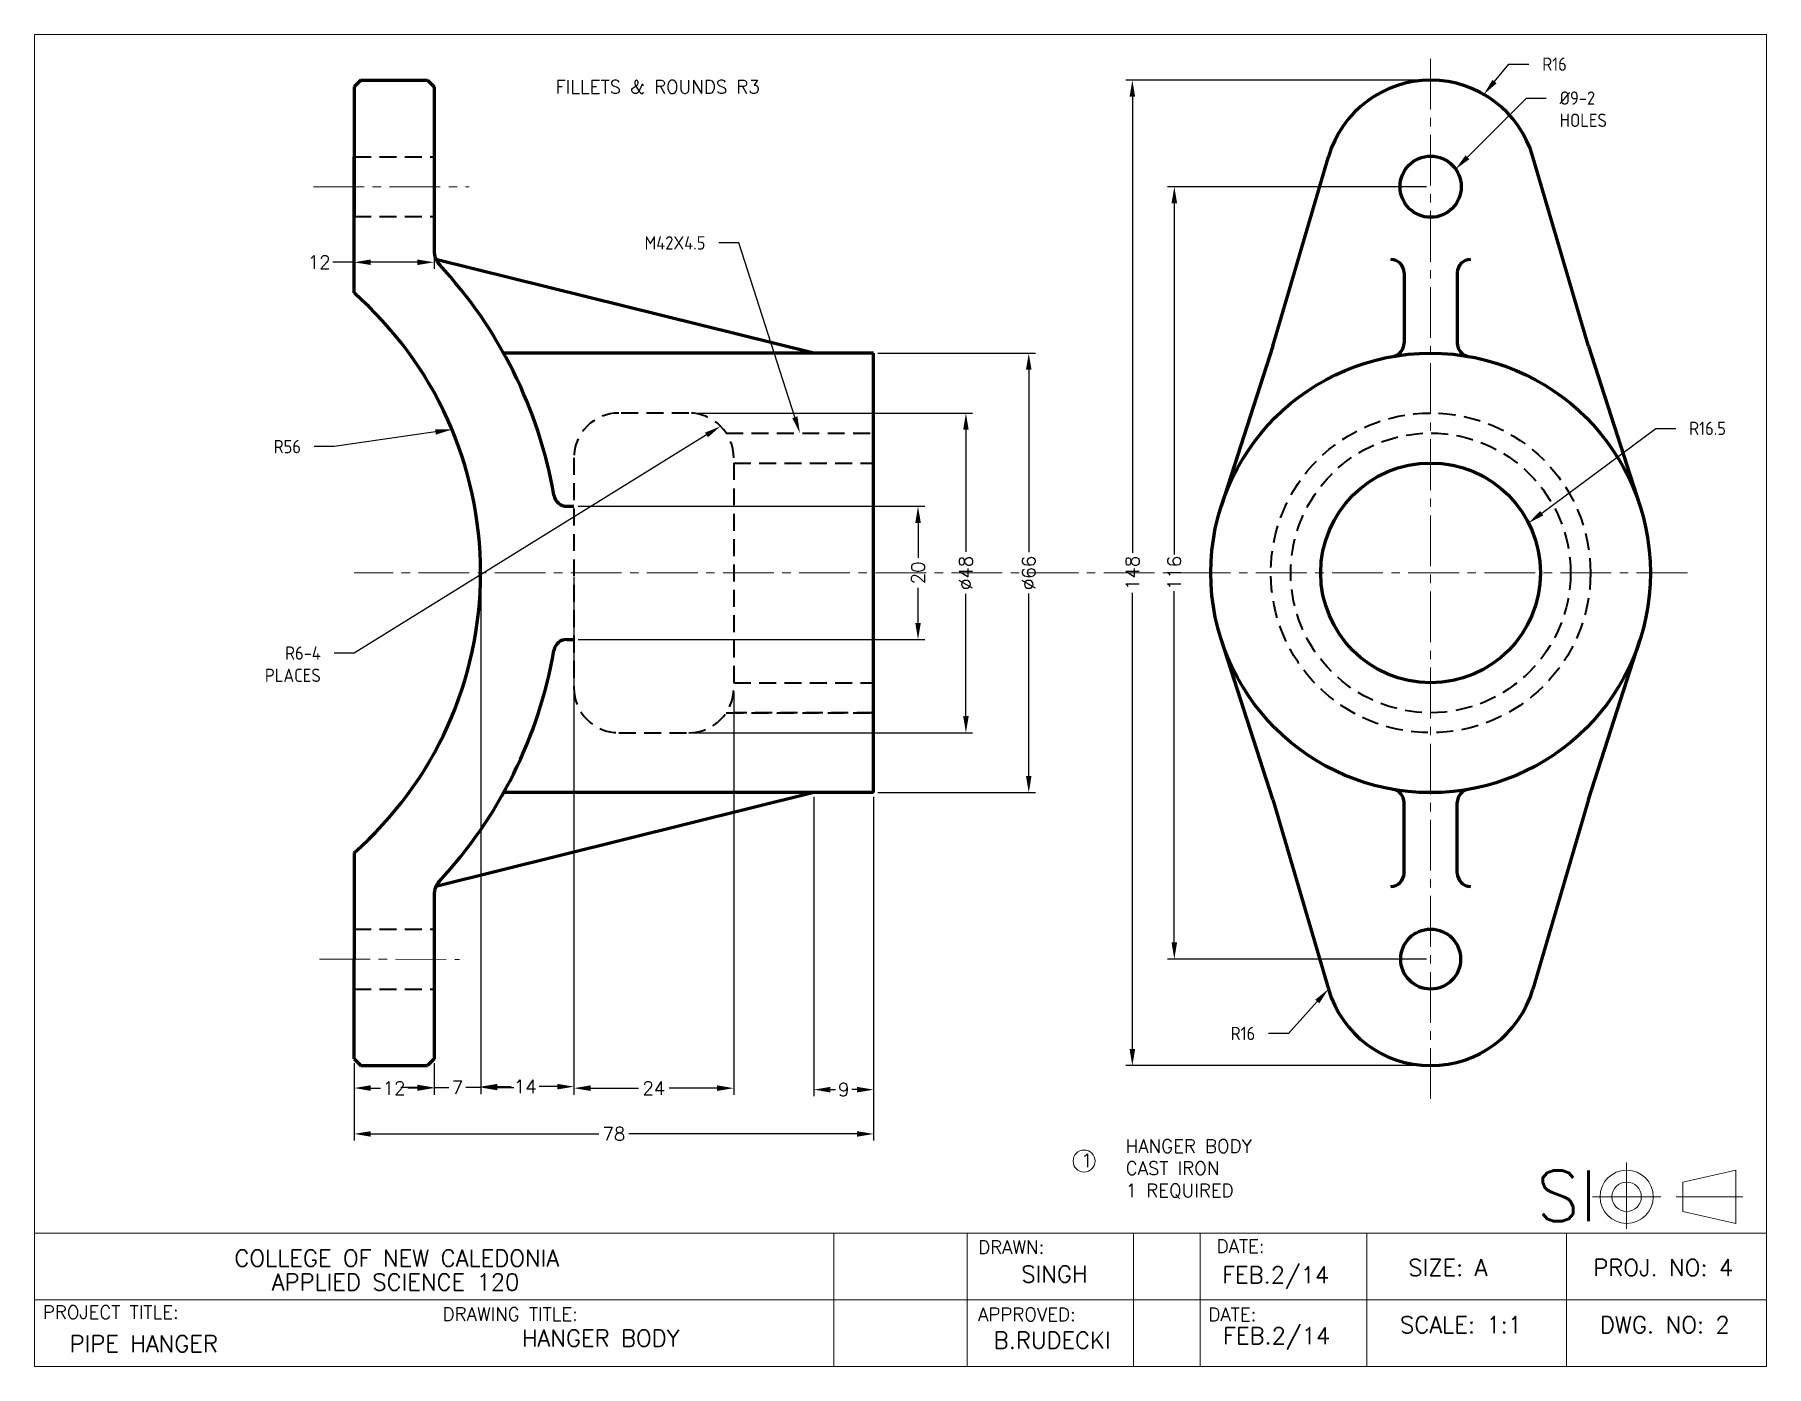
# Model space of a CAD drawing. Extents: x -335 to 630, y 0 to 200.
# Drawn here: x 370 to 630, y 0 to 200 of the extents above; entities that cross this region are included whole.
import ezdxf
from ezdxf import colors
from ezdxf.entities.mleader import LeaderData, LeaderLine
from ezdxf.math import Vec2, Vec3

# ---------------------------------------------------------------- set-up
doc = ezdxf.new("R2010")
doc.units = 0
doc.header["$LTSCALE"] = 0.4
doc.linetypes.add('CENTER2', pattern=[28.575, 19.05, -3.175, 3.175, -3.175])
doc.linetypes.add('HIDDEN', pattern=[9.525, 6.35, -3.175])
doc.layers.get('DEFPOINTS').update_dxf_attribs({"linetype": 'CONTINUOUS'})
for name, color, linetype, lineweight in [('CENTER', 5, 'CENTER2', 20), ('DIMENSIONS', 110, 'CONTINUOUS', 20), ('HIDDEN', 1, 'HIDDEN', 35), ('TEXT', 7, 'CONTINUOUS', 20), ('VISIBLE', 7, 'CONTINUOUS', 60)]:
    doc.layers.add(name, color=color, linetype=linetype, lineweight=lineweight)
doc.styles.get("Standard").update_dxf_attribs({"font": 'ISOCP'})
doc.styles.add('TSTYLE1', font='simplex.shx', dxfattribs={"height": 2})
doc.styles.add('TSTYLE2', font='simplex.shx', dxfattribs={"height": 2.5})
doc.dimstyles.new('DSTYLE1', dxfattribs={"dimtxt": 2, "dimasz": 2.5, "dimexe": 1, "dimexo": 0.625, "dimtad": 0, "dimtoh": 1, "dimdec": 4, "dimzin": 9, "dimdsep": 46, "dimtxsty": 'TSTYLE1', "dimcen": 2.5, "dimadec": 4, "dimazin": 2, "dimtfac": 1, "dimtdec": 4, "dimtmove": 0, "dimatfit": 3, "dimfxl": 1, "dimtolj": 1, "dimtzin": 0, "dimarcsym": 0})

msp = doc.modelspace()

# ---------------------------------------------------------------- texts
at = {"layer": 'TEXT'}
for s, height, style, p in [('DRAWN:', 2, 'TSTYLE1', (511.64737, 16.90034)), ('DATE:', 2, 'TSTYLE1', (547.46635, 17.03856)), ('COLLEGE OF NEW CALEDONIA', 2.5, 'TSTYLE2', (400, 15)), ('SIZE: A', 2.5, 'TSTYLE2', (576.23218, 13.58312)), ('PROJ. NO: 4', 2.5, 'TSTYLE2', (604.02993, 13.58312)), ('   APPLIED SCIENCE 120', 2.5, 'TSTYLE2', (400, 11.41316)), ('SINGH', 2.5, 'TSTYLE2', (518.14734, 12.6156)), ('FEB.2/14', 2.5, 'TSTYLE2', (548.29614, 12.47738)), ('PROJECT TITLE:', 2, 'TSTYLE1', (371.23248, 7.12842)), ('DRAWING TITLE:', 2, 'TSTYLE1', (431.25348, 6.85199)), ('APPROVED:', 2, 'TSTYLE1', (511.64737, 6.81048)), ('DATE:', 2, 'TSTYLE1', (546.22168, 6.81048)), ('HANGER BODY', 2.5, 'TSTYLE2', (443.14704, 2.9819)), ('FEB.2/14', 2.5, 'TSTYLE2', (548.43443, 3.35504)), ('SCALE: 1:1', 2.5, 'TSTYLE2', (575, 5)), ('DWG. NO: 2', 2.5, 'TSTYLE2', (605, 5)), ('PIPE HANGER', 2.5, 'TSTYLE2', (375.24309, 2.1526)), ('B.RUDECKI', 2.5, 'TSTYLE2', (513.99842, 2.66396))]:
    msp.add_text(s, height=height, dxfattribs=dict(at, style=style)).set_placement(p)
at = {"layer": 'TEXT', "attachment_point": 1, "style": 'TSTYLE1'}
for s, width, insert, char_height in [('FILLETS & ROUNDS R3', 50.0933861, (448.18559, 193.16408), 2), ('HANGER BODY\\PCAST IRON\\P1 REQUIRED', 35.8222615, (533.80962, 34.08944), 2), ('1', 5.0667339, (527.11857, 31.93145), 2), ('SI\\P', 8.8341058, (595.44275, 29.41651), 7.611421)]:
    msp.add_mtext_dynamic_manual_height_columns(s, width=width, gutter_width=10, heights=[0], dxfattribs=dict(at, insert=insert, char_height=char_height))

# ---------------------------------------------------------------- blocks, each defined once
blk = doc.blocks.new('*D2')
at = {"layer": 'DEFPOINTS', "color": 0, "transparency": 16777216}
for p in [(417.97, 46.16), (429.97, 46.16), (429.97, 41.8)]:
    blk.add_point(p, dxfattribs=at)
at = {"layer": 'DIMENSIONS', "color": 0, "lineweight": -2, "transparency": 16777216}
for p, q in [((417.97, 45.54), (417.97, 40.8)), ((429.97, 45.54), (429.97, 40.8)), ((420.47, 41.8), (421.91, 41.8)), ((427.47, 41.8), (426.02, 41.8))]:
    blk.add_line(p, q, dxfattribs=at)
at = {"layer": 'DIMENSIONS', "color": 0, "transparency": 16777216}
for points in [[(420.47, 42.22), (420.47, 41.38), (417.97, 41.8)], [(427.47, 42.22), (427.47, 41.38), (429.97, 41.8)]]:
    blk.add_solid(points, dxfattribs=at)
at = {"layer": 'DIMENSIONS', "color": 0, "transparency": 16777216, "insert": (423.97, 41.8), "char_height": 2, "attachment_point": 5, "style": 'TSTYLE1'}
blk.add_mtext('\\A1;12', dxfattribs=at)
blk = doc.blocks.new('*D3')
at = {"layer": 'DEFPOINTS', "color": 0, "transparency": 16777216}
for p in [(436.97, 119.16), (429.97, 46.16), (429.97, 41.88)]:
    blk.add_point(p, dxfattribs=at)
at = {"layer": 'DIMENSIONS', "color": 0, "lineweight": -2, "transparency": 16777216}
for p, q in [((436.97, 118.54), (436.97, 40.88)), ((429.97, 45.54), (429.97, 40.88)), ((427.47, 41.88), (424.97, 41.88)), ((429.97, 41.88), (432.17, 41.88)), ((436.97, 41.88), (434.76, 41.88)), ((439.47, 41.88), (441.97, 41.88))]:
    blk.add_line(p, q, dxfattribs=at)
at = {"layer": 'DIMENSIONS', "color": 0, "transparency": 16777216}
for points in [[(427.47, 42.3), (427.47, 41.46), (429.97, 41.88)], [(439.47, 42.3), (439.47, 41.46), (436.97, 41.88)]]:
    blk.add_solid(points, dxfattribs=at)
at = {"layer": 'DIMENSIONS', "color": 0, "transparency": 16777216, "insert": (433.47, 41.88), "char_height": 2, "attachment_point": 5, "style": 'TSTYLE1'}
blk.add_mtext('\\A1;7', dxfattribs=at)
blk = doc.blocks.new('*D4')
at = {"layer": 'DEFPOINTS', "color": 0, "transparency": 16777216}
for p in [(436.97, 119.16), (450.97, 119.16), (450.97, 42.01)]:
    blk.add_point(p, dxfattribs=at)
at = {"layer": 'DIMENSIONS', "color": 0, "lineweight": -2, "transparency": 16777216}
for p, q in [((436.97, 118.54), (436.97, 41.01)), ((450.97, 118.54), (450.97, 41.01)), ((439.47, 42.01), (441.56, 42.01)), ((448.47, 42.01), (445.76, 42.01))]:
    blk.add_line(p, q, dxfattribs=at)
at = {"layer": 'DIMENSIONS', "color": 0, "transparency": 16777216}
for points in [[(439.47, 42.42), (439.47, 41.59), (436.97, 42.01)], [(448.47, 42.42), (448.47, 41.59), (450.97, 42.01)]]:
    blk.add_solid(points, dxfattribs=at)
at = {"layer": 'DIMENSIONS', "color": 0, "transparency": 16777216, "insert": (443.66, 42.01), "char_height": 2, "attachment_point": 5, "style": 'TSTYLE1'}
blk.add_mtext('\\A1;14', dxfattribs=at)
blk = doc.blocks.new('*D5')
at = {"layer": 'DEFPOINTS', "color": 0, "transparency": 16777216}
for p in [(450.97, 101.9), (474.97, 101.9), (474.97, 41.78)]:
    blk.add_point(p, dxfattribs=at)
at = {"layer": 'DIMENSIONS', "color": 0, "lineweight": -2, "transparency": 16777216}
for p, q in [((450.97, 101.27), (450.97, 40.78)), ((474.97, 101.27), (474.97, 40.78)), ((453.47, 41.78), (460.67, 41.78)), ((472.47, 41.78), (465.26, 41.78))]:
    blk.add_line(p, q, dxfattribs=at)
at = {"layer": 'DIMENSIONS', "color": 0, "transparency": 16777216}
for points in [[(453.47, 42.2), (453.47, 41.37), (450.97, 41.78)], [(472.47, 42.2), (472.47, 41.37), (474.97, 41.78)]]:
    blk.add_solid(points, dxfattribs=at)
at = {"layer": 'DIMENSIONS', "color": 0, "transparency": 16777216, "insert": (462.97, 41.78), "char_height": 2, "attachment_point": 5, "style": 'TSTYLE1'}
blk.add_mtext('\\A1;24', dxfattribs=at)
blk = doc.blocks.new('*D6')
at = {"layer": 'DEFPOINTS', "color": 0, "transparency": 16777216}
for p in [(486.97, 86.16), (495.97, 86.16), (495.97, 41.56)]:
    blk.add_point(p, dxfattribs=at)
at = {"layer": 'DIMENSIONS', "color": 0, "lineweight": -2, "transparency": 16777216}
for p, q in [((486.97, 85.54), (486.97, 40.56)), ((495.97, 85.54), (495.97, 40.56)), ((489.47, 41.56), (490.22, 41.56)), ((493.47, 41.56), (492.71, 41.56))]:
    blk.add_line(p, q, dxfattribs=at)
at = {"layer": 'DIMENSIONS', "color": 0, "transparency": 16777216}
for points in [[(489.47, 41.97), (489.47, 41.14), (486.97, 41.56)], [(493.47, 41.97), (493.47, 41.14), (495.97, 41.56)]]:
    blk.add_solid(points, dxfattribs=at)
at = {"layer": 'DIMENSIONS', "color": 0, "transparency": 16777216, "insert": (491.47, 41.56), "char_height": 2, "attachment_point": 5, "style": 'TSTYLE1'}
blk.add_mtext('\\A1;9', dxfattribs=at)
blk = doc.blocks.new('*D7')
at = {"layer": 'DEFPOINTS', "color": 0, "transparency": 16777216}
for p in [(450.97, 129.16), (450.97, 109.16), (502.63, 109.16)]:
    blk.add_point(p, dxfattribs=at)
at = {"layer": 'DIMENSIONS', "color": 0, "lineweight": -2, "transparency": 16777216}
for p, q in [((451.59, 129.16), (503.63, 129.16)), ((502.63, 126.66), (502.63, 121.41)), ((502.63, 111.66), (502.63, 116.92)), ((451.59, 109.16), (503.63, 109.16))]:
    blk.add_line(p, q, dxfattribs=at)
at = {"layer": 'DIMENSIONS', "color": 0, "transparency": 16777216}
for points in [[(502.22, 126.66), (503.05, 126.66), (502.63, 129.16)], [(502.22, 111.66), (503.05, 111.66), (502.63, 109.16)]]:
    blk.add_solid(points, dxfattribs=at)
at = {"layer": 'DIMENSIONS', "color": 0, "transparency": 16777216, "insert": (502.63, 119.16), "char_height": 2, "attachment_point": 5, "rotation": 90, "style": 'TSTYLE1'}
blk.add_mtext('\\A1;20', dxfattribs=at)
blk = doc.blocks.new('*D8')
at = {"layer": 'DEFPOINTS', "color": 0, "transparency": 16777216}
for p in [(468.23, 143.16), (468.23, 95.16), (509.82, 95.16)]:
    blk.add_point(p, dxfattribs=at)
at = {"layer": 'DIMENSIONS', "color": 0, "lineweight": -2, "transparency": 16777216}
for p, q in [((468.86, 143.16), (510.82, 143.16)), ((509.82, 140.66), (509.82, 122.31)), ((509.82, 97.66), (509.82, 116.02)), ((468.86, 95.16), (510.82, 95.16))]:
    blk.add_line(p, q, dxfattribs=at)
at = {"layer": 'DIMENSIONS', "color": 0, "transparency": 16777216}
for points in [[(509.41, 140.66), (510.24, 140.66), (509.82, 143.16)], [(509.41, 97.66), (510.24, 97.66), (509.82, 95.16)]]:
    blk.add_solid(points, dxfattribs=at)
at = {"layer": 'DIMENSIONS', "color": 0, "transparency": 16777216, "insert": (509.82, 119.16), "char_height": 2, "attachment_point": 5, "rotation": 90, "style": 'TSTYLE1'}
blk.add_mtext('\\A1;%%C48', dxfattribs=at)
blk = doc.blocks.new('*D9')
at = {"layer": 'DEFPOINTS', "color": 0, "transparency": 16777216}
for p in [(495.97, 152.16), (495.97, 86.16), (519.26, 86.16)]:
    blk.add_point(p, dxfattribs=at)
at = {"layer": 'DIMENSIONS', "color": 0, "lineweight": -2, "transparency": 16777216}
for p, q in [((496.59, 152.16), (520.26, 152.16)), ((519.26, 149.66), (519.26, 122.27)), ((519.26, 88.66), (519.26, 116.06)), ((496.59, 86.16), (520.26, 86.16))]:
    blk.add_line(p, q, dxfattribs=at)
at = {"layer": 'DIMENSIONS', "color": 0, "transparency": 16777216}
for points in [[(518.84, 149.66), (519.67, 149.66), (519.26, 152.16)], [(518.84, 88.66), (519.67, 88.66), (519.26, 86.16)]]:
    blk.add_solid(points, dxfattribs=at)
at = {"layer": 'DIMENSIONS', "color": 0, "transparency": 16777216, "insert": (519.26, 119.16), "char_height": 2, "attachment_point": 5, "rotation": 90, "style": 'TSTYLE1'}
blk.add_mtext('\\A1;%%C66', dxfattribs=at)
blk = doc.blocks.new('*D10')
at = {"layer": 'DEFPOINTS', "color": 0, "transparency": 16777216}
for p in [(579.6, 193.16), (534.81, 45.16), (579.6, 45.16)]:
    blk.add_point(p, dxfattribs=at)
at = {"layer": 'DIMENSIONS', "color": 0, "lineweight": -2, "transparency": 16777216}
for p, q in [((578.97, 193.16), (533.81, 193.16)), ((534.81, 190.66), (534.81, 122.17)), ((534.81, 47.66), (534.81, 116.16)), ((578.97, 45.16), (533.81, 45.16))]:
    blk.add_line(p, q, dxfattribs=at)
at = {"layer": 'DIMENSIONS', "color": 0, "transparency": 16777216}
for points in [[(534.39, 190.66), (535.23, 190.66), (534.81, 193.16)], [(534.39, 47.66), (535.23, 47.66), (534.81, 45.16)]]:
    blk.add_solid(points, dxfattribs=at)
at = {"layer": 'DIMENSIONS', "color": 0, "transparency": 16777216, "insert": (534.81, 119.16), "char_height": 2, "attachment_point": 5, "rotation": 90, "style": 'TSTYLE1'}
blk.add_mtext('\\A1;148', dxfattribs=at)
blk = doc.blocks.new('*D11')
at = {"layer": 'DEFPOINTS', "color": 0, "transparency": 16777216}
for p in [(541.11, 177.16), (579.6, 177.16), (579.6, 61.16)]:
    blk.add_point(p, dxfattribs=at)
at = {"layer": 'DIMENSIONS', "color": 0, "lineweight": -2, "transparency": 16777216}
for p, q in [((578.97, 177.16), (540.11, 177.16)), ((541.11, 174.66), (541.11, 121.93)), ((541.11, 63.66), (541.11, 116.4)), ((578.97, 61.16), (540.11, 61.16))]:
    blk.add_line(p, q, dxfattribs=at)
at = {"layer": 'DIMENSIONS', "color": 0, "transparency": 16777216}
for points in [[(540.69, 174.66), (541.53, 174.66), (541.11, 177.16)], [(540.69, 63.66), (541.53, 63.66), (541.11, 61.16)]]:
    blk.add_solid(points, dxfattribs=at)
at = {"layer": 'DIMENSIONS', "color": 0, "transparency": 16777216, "insert": (541.11, 119.16), "char_height": 2, "attachment_point": 5, "rotation": 90, "style": 'TSTYLE1'}
blk.add_mtext('\\A1;116', dxfattribs=at)
blk = doc.blocks.new('*D12')
at = {"layer": 'DEFPOINTS', "color": 0, "transparency": 16777216}
for p in [(417.97, 169.18), (429.97, 169.18), (429.97, 165.81)]:
    blk.add_point(p, dxfattribs=at)
at = {"layer": 'DIMENSIONS', "color": 0, "lineweight": -2, "transparency": 16777216}
for p, q in [((417.97, 168.56), (417.97, 164.81)), ((429.97, 168.56), (429.97, 164.81)), ((417.97, 165.81), (414.77, 165.81)), ((427.47, 165.81), (420.47, 165.81))]:
    blk.add_line(p, q, dxfattribs=at)
at = {"layer": 'DIMENSIONS', "color": 0, "transparency": 16777216}
for points in [[(420.47, 166.23), (420.47, 165.4), (417.97, 165.81)], [(427.47, 166.23), (427.47, 165.4), (429.97, 165.81)]]:
    blk.add_solid(points, dxfattribs=at)
at = {"layer": 'DIMENSIONS', "color": 0, "transparency": 16777216, "insert": (412.72, 165.81), "char_height": 2, "attachment_point": 5, "style": 'TSTYLE1'}
blk.add_mtext('\\A1;12', dxfattribs=at)
blk = doc.blocks.new('*D18')
at = {"layer": 'DEFPOINTS', "color": 0, "transparency": 16777216}
for p in [(495.97, 86.16), (417.97, 45.54), (495.97, 34.91)]:
    blk.add_point(p, dxfattribs=at)
at = {"layer": 'DIMENSIONS', "color": 0, "lineweight": -2, "transparency": 16777216}
for p, q in [((495.97, 85.54), (495.97, 33.91)), ((417.97, 44.91), (417.97, 33.91)), ((420.47, 34.91), (454.72, 34.91)), ((493.47, 34.91), (459.21, 34.91))]:
    blk.add_line(p, q, dxfattribs=at)
at = {"layer": 'DIMENSIONS', "color": 0, "transparency": 16777216}
for points in [[(420.47, 35.32), (420.47, 34.49), (417.97, 34.91)], [(493.47, 35.32), (493.47, 34.49), (495.97, 34.91)]]:
    blk.add_solid(points, dxfattribs=at)
at = {"layer": 'DIMENSIONS', "color": 0, "transparency": 16777216, "insert": (456.97, 34.91), "char_height": 2, "attachment_point": 5, "style": 'TSTYLE1'}
blk.add_mtext('\\A1;78', dxfattribs=at)

# ---------------------------------------------------------------- dimensions: what is measured, and where the dimension line sits
at = {"layer": 'DIMENSIONS'}
for base, p1, p2, picture, middle in [((534.80962, 45.16408), (579.5955, 193.16408), (579.5955, 45.16408), '*D10', (534.80962, 119.16408)), ((541.11107, 177.16408), (579.5955, 61.16408), (579.5955, 177.16408), '*D11', (541.11107, 119.16408)), ((502.63444, 109.16408), (450.96539, 129.16408), (450.96539, 109.16408), '*D7', (502.63444, 119.16408))]:
    dim = msp.add_linear_dim(base=base, p1=p1, p2=p2, angle=90, dimstyle='DSTYLE1', dxfattribs=at)
    dim.commit()
    dim.dimension.update_dxf_attribs({"geometry": picture, "text_midpoint": middle})
dim = msp.add_linear_dim(base=(429.96539, 165.81454), p1=(417.96539, 169.18193), p2=(429.96539, 169.18193), angle=0, dimstyle='DSTYLE1', dxfattribs=at)
dim.commit()
dim.dimension.update_dxf_attribs({"geometry": '*D12', "text_midpoint": (412.71821, 165.81454), "dimtype": 161})
for base, p1, p2, picture, middle in [((519.25564, 86.16408), (495.96539, 152.16408), (495.96539, 86.16408), '*D9', (519.25564, 119.16408)), ((509.82199, 95.16408), (468.23138, 143.16408), (468.23138, 95.16408), '*D8', (509.82199, 119.16408))]:
    dim = msp.add_linear_dim(base=base, p1=p1, p2=p2, angle=90, text='%%C<>', dimstyle='DSTYLE1', dxfattribs=at)
    dim.commit()
    dim.dimension.update_dxf_attribs({"geometry": picture, "text_midpoint": middle})
for base, p2, picture, middle in [((429.96539, 41.88154), (429.96539, 46.16408), '*D3', (433.46539, 41.88154)), ((450.96539, 42.00606), (450.96539, 119.16408), '*D4', (443.66221, 42.00606))]:
    dim = msp.add_linear_dim(base=base, p1=(436.96539, 119.16408), p2=p2, dimstyle='DSTYLE1', dxfattribs=at)
    dim.commit()
    dim.dimension.update_dxf_attribs({"geometry": picture, "text_midpoint": middle, "dimtype": 160})
for base, p1, p2, picture, middle in [((474.96539, 41.78204), (450.96539, 101.89808), (474.96539, 101.89808), '*D5', (462.96539, 41.78204)), ((495.96539, 34.90616), (417.96539, 45.53908), (495.96539, 86.16408), '*D18', (456.96539, 34.90616)), ((495.96539, 41.55755), (486.96539, 86.16408), (495.96539, 86.16408), '*D6', (491.46539, 41.55755)), ((429.96539, 41.79999), (417.96539, 46.16408), (429.96539, 46.16408), '*D2', (423.96539, 41.79999))]:
    dim = msp.add_linear_dim(base=base, p1=p1, p2=p2, dimstyle='DSTYLE1', dxfattribs=at)
    dim.commit()
    dim.dimension.update_dxf_attribs({"geometry": picture, "text_midpoint": middle})

# ---------------------------------------------------------------- linework, layer by layer
at = {"layer": 'CENTER'}
for p, q in [((579.5955, 196.38097), (579.5955, 40)), ((411.84802, 177.16408), (435.26089, 177.16408)), ((618.14389, 119.16408), (417.96539, 119.16408)), ((412.76009, 61.16408), (433.79319, 61.11247))]:
    msp.add_line(p, q, dxfattribs=at)
at = {"layer": 'HIDDEN'}
for p, q in [((417.96539, 181.66408), (429.96539, 181.66408)), ((417.96539, 172.66408), (429.96539, 172.66408)), ((468.23138, 143.16408), (457.69939, 143.16408)), ((473.83531, 140.16408), (495.96539, 140.16408)), ((450.96539, 136.43007), (450.96539, 101.89808)), ((474.96539, 135.66408), (474.96539, 101.89808)), ((474.96539, 135.66408), (495.96539, 135.66408)), ((474.96539, 102.66408), (495.96539, 102.66408)), ((473.83531, 98.16408), (495.96539, 98.16408)), ((495.96539, 98.16408), (474.96539, 98.16408)), ((457.69939, 95.16408), (468.23138, 95.16408)), ((417.96539, 65.66408), (429.96539, 65.66408)), ((417.96539, 56.66408), (429.96539, 56.66408))]:
    msp.add_line(p, q, dxfattribs=at)
for radius in [24, 21]:
    msp.add_circle((579.5955, 119.16408), radius, dxfattribs=at)
for centre, start, end in [((457.69939, 136.43007), 90, 180), ((468.23138, 136.43007), 0, 90), ((457.69939, 101.89808), 180, 270), ((468.23138, 101.89808), 270, 0)]:
    msp.add_arc(centre, 6.73401, start, end, dxfattribs=at)
at = {"layer": 'TEXT'}
for p, q in [((370, 200), (630, 200)), ((370, 0), (370, 200)), ((630, 0), (630, 200)), ((609.02267, 30.60587), (609.02267, 20.65587)), ((617.43476, 27.67168), (625.43476, 29.47168)), ((625.43476, 25.47168), (625.43476, 29.47168)), ((617.43476, 25.47168), (617.43476, 27.67168)), ((603.88551, 25.47168), (614.15982, 25.47168)), ((617.43476, 25.47168), (616.47154, 25.47168)), ((617.43476, 25.47168), (617.43476, 23.27168)), ((617.43476, 25.47168), (625.43476, 25.47168)), ((625.43476, 25.47168), (625.43476, 21.47168)), ((625.43476, 25.47168), (626.489, 25.47168)), ((617.43476, 23.27168), (625.43476, 21.47168)), ((490, 20), (370, 20)), ((490, 20), (510, 20)), ((490, 0), (490, 20)), ((510, 20), (510, 0)), ((510, 20), (630, 20)), ((535, 0), (535, 20)), ((545, 20), (545, 0)), ((570, 20), (570, 0)), ((600, 20), (600, 0)), ((490, 10), (370, 10)), ((490, 10), (510, 10)), ((630, 10), (510, 10)), ((630, 0), (370, 0)), ((490, 0), (370, 0))]:
    msp.add_line(p, q, dxfattribs=at)
for centre, radius in [((527.56995, 30.82729), 1.65351), ((609.02267, 25.47168), 4), ((609.02267, 25.47168), 2.2)]:
    msp.add_circle(centre, radius, dxfattribs=at)
at = {"layer": 'VISIBLE'}
for p, q in [((418.96539, 193.16408), (417.96539, 192.16408)), ((418.96539, 193.16408), (428.96539, 193.16408)), ((418.96539, 193.16408), (428.96539, 193.16408)), ((428.96539, 193.16408), (429.96539, 192.16408)), ((417.96539, 192.16408), (417.96539, 177.16408)), ((417.96539, 192.16408), (417.96539, 177.16408)), ((417.96539, 192.16408), (417.96539, 177.16408)), ((417.96539, 192.16408), (417.96539, 177.16408)), ((429.96539, 192.16408), (429.96539, 172.66408)), ((429.96539, 192.16408), (429.96539, 177.16408)), ((417.96539, 177.16408), (417.96539, 181.66408)), ((555.88894, 153.21916), (564.24364, 181.67191)), ((603.30206, 153.21916), (594.94735, 181.67191)), ((417.96539, 177.16408), (417.96539, 172.66408)), ((417.96539, 161.19978), (417.96539, 177.16408)), ((429.96539, 177.16408), (429.96539, 167.50661)), ((486.96539, 152.16408), (430.24422, 166.24356)), ((575.5955, 164.24356), (575.5955, 153.64596)), ((583.5955, 164.24356), (583.5955, 153.64596)), ((495.96539, 152.16408), (440.42125, 152.16408)), ((495.96539, 152.16408), (486.96539, 152.16408)), ((495.96539, 152.16408), (486.96539, 152.16408)), ((495.96539, 86.16408), (495.96539, 152.16408)), ((555.88894, 153.21916), (548.18237, 129.27425)), ((603.30206, 153.21916), (611.00862, 129.27425)), ((449.92914, 129.16408), (450.96539, 129.16408)), ((449.92914, 109.16408), (450.96539, 109.16408)), ((555.88894, 85.10899), (548.18237, 109.05391)), ((603.30206, 85.10899), (611.00862, 109.05391)), ((486.96539, 86.16408), (430.24422, 72.08459)), ((495.96539, 86.16408), (440.42125, 86.16408)), ((495.96539, 86.16408), (486.96539, 86.16408)), ((495.96539, 86.16408), (486.96539, 86.16408)), ((555.88894, 85.10899), (564.24364, 56.65624)), ((575.5955, 74.08459), (575.5955, 84.6822)), ((583.5955, 74.08459), (583.5955, 84.6822)), ((603.30206, 85.10899), (594.94735, 56.65624)), ((417.96539, 77.12838), (417.96539, 61.16408)), ((429.96539, 70.82155), (429.96539, 61.16408)), ((417.96539, 47.16408), (417.96539, 61.16408)), ((429.96539, 61.16408), (429.96539, 46.16408)), ((417.96539, 46.16408), (417.96539, 47.16408)), ((417.96539, 46.16408), (418.96539, 45.16408)), ((418.96539, 45.16408), (428.96539, 45.16408)), ((419.96539, 45.16408), (427.96539, 45.16408)), ((429.96539, 46.16408), (428.96539, 45.16408))]:
    msp.add_line(p, q, dxfattribs=at)
for centre, radius in [((579.5955, 177.16408), 4.6), ((579.5955, 119.16408), 33), ((579.5955, 119.16408), 16.5), ((579.5955, 61.16408), 4.5)]:
    msp.add_circle(centre, radius, dxfattribs=at)
for centre, radius, start, end in [((579.5955, 177.16408), 16, 16.3640581, 163.6359419), ((432.96539, 167.50661), 3, 180, 222.9125004), ((380.96539, 119.16408), 68, 9.8708896, 42.9125004), ((573.5955, 164.24356), 2, 0, 90), ((585.5955, 164.24356), 2, 90, 180), ((380.96539, 119.16408), 56, 311.3543711, 48.6456289), ((573.5955, 153.64596), 2, 279.8708896, 0), ((585.5955, 153.64596), 2, 180, 260.1291104), ((449.92914, 131.16408), 2, 189.8708896, 270), ((380.96539, 119.16408), 68, 317.0874996, 350.1291104), ((449.92914, 107.16408), 2, 90, 170.1291104), ((573.5955, 84.6822), 2, 360, 80.1291104), ((585.5955, 84.6822), 2, 99.8708896, 180), ((432.96539, 70.82155), 3, 137.0874996, 180), ((573.5955, 74.08459), 2, 270, 0), ((585.5955, 74.08459), 2, 180, 270), ((579.5955, 61.16408), 16, 196.3640581, 343.6359419)]:
    msp.add_arc(centre, radius, start, end, dxfattribs=at)

msp.set_redraw_order([(e.dxf.handle, doc.entitydb.next_handle()) for e in msp.query("TEXT MTEXT ATTDEF DIMENSION ARC_DIMENSION")])  # texts and dimensions are drawn at this point

# ---------------------------------------------------------------- leaders
at = {"layer": 'DIMENSIONS'}
ml = msp.add_multileader_mtext('Standard', dxfattribs=at)
ml.set_content('R16', color=256)
ml.set_leader_properties()
ml.build(insert=Vec2(0, 0))
ml.multileader.update_dxf_attribs({"dogleg_length": 3, "arrow_head_size": 2.5})
ctx = ml.context
ctx.base_point, ctx.char_height, ctx.arrow_head_size, ctx.plane_origin = Vec3(594.35683, 195.56334), 2, 2.5, Vec3(587.58049, 191.02914)
notes = []
notes.append((ctx, [(0, (1, 1, 0), (591.35683, 195.56334), (1, 0), 3, [(0, [(587.58049, 191.02914)], 0, [])])]))
ctx.mtext.insert, ctx.mtext.flow_direction = Vec3(596.35683, 196.56334), 5
ml = msp.add_multileader_mtext('Standard', dxfattribs=at)
ml.set_content('%%C9-2\\PHOLES', color=256)
ml.set_leader_properties()
ml.build(insert=Vec2(0, 0))
ml.multileader.update_dxf_attribs({"dogleg_length": 3, "arrow_head_size": 2.5})
ctx = ml.context
ctx.base_point, ctx.char_height, ctx.arrow_head_size, ctx.plane_origin = Vec3(596.96229, 190.47111), 2, 2.5, Vec3(583.359, 179.80908)
notes.append((ctx, [(0, (1, 1, 0), (593.96229, 190.47111), (1, 0), 3, [(0, [(583.359, 179.80908)], 0, [])])]))
ctx.mtext.insert, ctx.mtext.flow_direction = Vec3(598.96229, 191.47111), 5
ml = msp.add_multileader_mtext('Standard', dxfattribs=at)
ml.set_content('M42X4.5', color=256)
ml.set_leader_properties()
ml.build(insert=Vec2(0, 0))
ml.multileader.update_dxf_attribs({"dogleg_length": 3, "arrow_head_size": 2.5})
ctx = ml.context
ctx.base_point, ctx.char_height, ctx.arrow_head_size, ctx.plane_origin = Vec3(459.03165, 168.72716), 2, 2.5, Vec3(484.90035, 140.16408)
ctx.text_align_type = 2
notes.append((ctx, [(0, (1, 1, 0), (475.7145, 168.72716), (-1, 0), 3, [(0, [(484.90035, 140.16408)], 0, [])])]))
ctx.mtext.insert, ctx.mtext.alignment, ctx.mtext.flow_direction = Vec3(470.7145, 169.72716), 3, 5
ml = msp.add_multileader_mtext('Standard', dxfattribs=at)
ml.set_content('R6-4\\PPLACES', color=256)
ml.set_leader_properties()
ml.build(insert=Vec2(0, 0))
ml.multileader.update_dxf_attribs({"dogleg_length": 3, "arrow_head_size": 2.5})
ctx = ml.context
ctx.base_point, ctx.char_height, ctx.arrow_head_size, ctx.plane_origin = Vec3(402.28617, 107.122), 2, 2.5, Vec3(472.99304, 141.19173)
ctx.text_align_type = 2
notes.append((ctx, [(0, (1, 1, 0), (417.96539, 107.122), (-1, 0), 3, [(0, [(472.99304, 141.19173)], 0, [])])]))
ctx.mtext.insert, ctx.mtext.alignment, ctx.mtext.flow_direction = Vec3(412.96539, 108.122), 3, 5
ml = msp.add_multileader_mtext('Standard', dxfattribs=at)
ml.set_content('R56', color=256)
ml.set_leader_properties()
ml.build(insert=Vec2(0, 0))
ml.multileader.update_dxf_attribs({"dogleg_length": 3, "arrow_head_size": 2.5})
ctx = ml.context
ctx.base_point, ctx.char_height, ctx.arrow_head_size, ctx.plane_origin = Vec3(404.09219, 138.13249), 2, 2.5, Vec3(432.6597, 140.69772)
ctx.text_align_type = 2
notes.append((ctx, [(0, (1, 1, 0), (414.9914, 138.13249), (-1, 0), 3, [(0, [(432.6597, 140.69772)], 0, [])])]))
ctx.mtext.insert, ctx.mtext.alignment, ctx.mtext.flow_direction = Vec3(409.9914, 139.13249), 3, 5
ml = msp.add_multileader_mtext('Standard', dxfattribs=at)
ml.set_content('R16.5', color=256)
ml.set_leader_properties()
ml.build(insert=Vec2(0, 0))
ml.multileader.update_dxf_attribs({"dogleg_length": 3, "arrow_head_size": 2.5})
ctx = ml.context
ctx.base_point, ctx.char_height, ctx.arrow_head_size, ctx.plane_origin = Vec3(616.41665, 140.87233), 2, 2.5, Vec3(596.0955, 119.16408)
notes.append((ctx, [(0, (1, 1, 0), (613.41665, 140.87233), (1, 0), 3, [(0, [(594.26515, 126.6359)], 0, [])])]))
ctx.mtext.insert, ctx.mtext.flow_direction = Vec3(618.41665, 141.87233), 5
ml = msp.add_multileader_mtext('Standard', dxfattribs=at)
ml.set_content('R16', color=256)
ml.set_leader_properties()
ml.build(insert=Vec2(0, 0))
ml.multileader.update_dxf_attribs({"dogleg_length": 3, "arrow_head_size": 2.5})
ctx = ml.context
ctx.base_point, ctx.char_height, ctx.arrow_head_size, ctx.plane_origin = Vec3(547.76124, 49.99706), 2, 2.5, Vec3(564.24364, 56.65624)
ctx.text_align_type = 2
notes.append((ctx, [(0, (1, 1, 0), (558.26045, 49.99706), (-1, 0), 3, [(0, [(564.24364, 56.65624)], 0, [])])]))
ctx.mtext.insert, ctx.mtext.alignment, ctx.mtext.flow_direction = Vec3(553.26045, 50.99706), 3, 5
for ctx, leaders in notes:
    for number, flags, end, landing, length, lines in leaders:
        leader = LeaderData()
        leader.index, (leader.has_last_leader_line, leader.has_dogleg_vector, leader.attachment_direction) = number, flags
        leader.last_leader_point, leader.dogleg_vector, leader.dogleg_length = Vec3(end), Vec3(landing), length
        for number, points, colour, breaks in lines:
            line = LeaderLine()
            line.index, line.vertices, line.color, line.breaks = number, Vec3.list(points), colors.encode_raw_color(colour), breaks
            leader.lines.append(line)
        ctx.leaders.append(leader)

doc.saveas('drawing.dxf')
